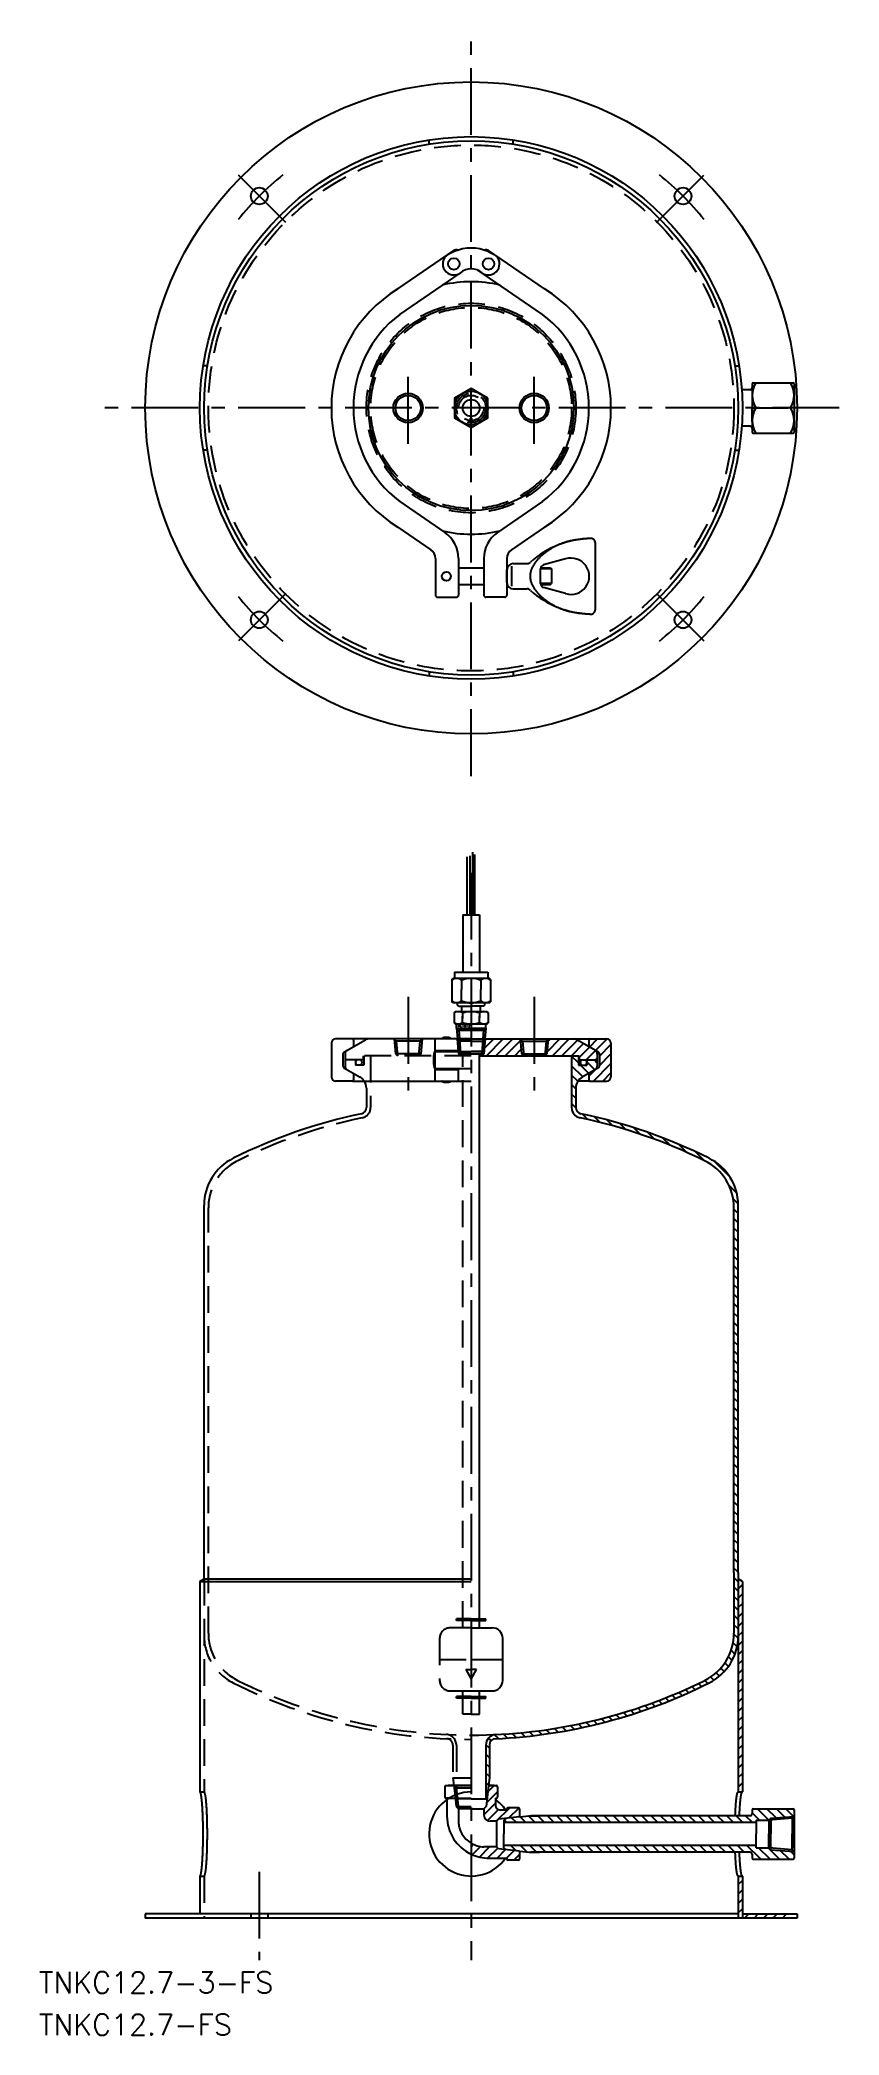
# Model space of a CAD drawing. Extents: x -205 to 175, y -774 to 175.
import ezdxf

# ---------------------------------------------------------------- set-up
doc = ezdxf.new("R2010")
doc.units = 0
doc.linetypes.add('CENTER', pattern=[50.8, 31.75, -6.35, 6.35, -6.35])
doc.linetypes.add('DASHED', pattern=[19.05, 12.7, -6.35])
doc.layers.get('0').update_dxf_attribs({"linetype": 'CONTINUOUS'})
doc.layers.add('CENTER', color=1, linetype='CENTER')
doc.styles.get("Standard").update_dxf_attribs({"font": 'txt.shx', "height": 3, "bigfont": 'bigfont.shx'})

msp = doc.modelspace()

# ---------------------------------------------------------------- texts
at = {"color": 7, "linetype": 'CONTINUOUS'}
for s, p in [('TNKC12.7-3-FS', (-205.54, -753.61)), ('TNKC12.7-FS', (-205.54, -773.61))]:
    msp.add_text(s, height=10, dxfattribs=at).set_placement(p)

# ---------------------------------------------------------------- blocks, each defined once
blk = doc.blocks.new('*X1')
at = {"color": 0, "linetype": 'CONTINUOUS'}
for p, q in [((51, -311.42), (47.8, -308.22)), ((53.08, -317.99), (47.8, -312.71)), ((55.93, -316.35), (51.98, -312.4)), ((58.78, -314.71), (55, -310.93)), ((60, -311.44), (58.56, -310)), ((50.74, -320.14), (47.8, -317.2)), ((49.8, -323.69), (47.8, -321.69)), ((49.8, -328.18), (47.8, -326.18)), ((49.8, -332.67), (47.8, -330.67)), ((55.42, -338.29), (52.8, -335.67)), ((61.31, -339.69), (58.59, -336.97)), ((67.41, -341.3), (64.58, -338.47)), ((73.75, -343.15), (70.78, -340.18)), ((80.37, -345.28), (77.24, -342.15)), ((87.31, -347.73), (83.99, -344.41)), ((94.63, -350.56), (91.08, -347.01)), ((102.44, -353.88), (98.6, -350.04)), ((110.87, -357.82), (106.64, -353.59)), ((122.87, -365.33), (115.76, -358.22)), ((126.31, -373.26), (122.51, -369.46)), ((126.99, -378.43), (124.63, -376.07)), ((127, -382.93), (125, -380.93)), ((127, -387.42), (125, -385.42)), ((127, -391.91), (125, -389.91)), ((127, -396.4), (125, -394.4)), ((127, -400.89), (125, -398.89)), ((127, -405.38), (125, -403.38)), ((127, -409.87), (125, -407.87)), ((127, -414.36), (125, -412.36)), ((127, -418.85), (125, -416.85)), ((127, -423.34), (125, -421.34)), ((127, -427.83), (125, -425.83)), ((127, -432.32), (125, -430.32)), ((127, -436.81), (125, -434.81)), ((127, -441.3), (125, -439.3)), ((127, -445.79), (125, -443.79)), ((127, -450.28), (125, -448.28)), ((127, -454.77), (125, -452.77)), ((127, -459.26), (125, -457.26)), ((127, -463.75), (125, -461.75)), ((127, -468.24), (125, -466.24)), ((127, -472.73), (125, -470.73)), ((127, -477.22), (125, -475.22)), ((127, -481.71), (125, -479.71)), ((127, -486.2), (125, -484.2)), ((127, -490.69), (125, -488.69)), ((127, -495.18), (125, -493.18)), ((127, -499.67), (125, -497.67)), ((127, -504.16), (125, -502.16)), ((127, -508.65), (125, -506.65)), ((127, -513.14), (125, -511.14)), ((127, -517.63), (125, -515.63)), ((127, -522.12), (125, -520.12)), ((127, -526.61), (125, -524.61)), ((127, -531.1), (125, -529.1)), ((127, -535.59), (125, -533.59)), ((127, -540.08), (125, -538.08)), ((127, -544.57), (125, -542.57)), ((127, -549.06), (125, -547.06)), ((127, -553.55), (125, -551.55)), ((127, -558.04), (125, -556.04)), ((127, -562.53), (125, -560.53)), ((127, -567.02), (125, -565.02)), ((127, -571.51), (125, -569.51)), ((127, -576.01), (125, -574.01)), ((127, -580.5), (125, -578.5)), ((126.46, -588.94), (124.59, -587.07)), ((126.97, -584.96), (125, -582.98)), ((122.36, -598.3), (120.67, -596.62)), ((124.07, -595.53), (122.33, -593.79)), ((125.46, -592.43), (123.66, -590.63)), ((109.55, -607.95), (108.05, -606.45)), ((112.56, -606.47), (111.07, -604.97)), ((115.45, -604.87), (113.91, -603.33)), ((118.04, -602.97), (116.45, -601.38)), ((120.34, -600.78), (118.71, -599.14)), ((87.5, -617.33), (85.94, -615.77)), ((90.76, -616.1), (89.21, -614.54)), ((93.98, -614.83), (92.44, -613.28)), ((97.16, -613.52), (95.63, -611.99)), ((100.31, -612.18), (98.79, -610.65)), ((103.43, -610.8), (101.91, -609.29)), ((106.5, -609.39), (105, -607.88)), ((52.69, -627.42), (51.01, -625.74)), ((56.37, -626.61), (54.7, -624.94)), ((60, -625.75), (58.35, -624.1)), ((63.59, -624.85), (61.95, -623.2)), ((67.13, -623.9), (65.5, -622.27)), ((70.63, -622.9), (69.01, -621.29)), ((74.08, -621.87), (72.48, -620.26)), ((77.5, -620.79), (75.9, -619.2)), ((80.87, -619.68), (79.29, -618.09)), ((84.21, -618.52), (82.63, -616.95)), ((9.49, -633.61), (8.27, -632.39)), ((12.99, -632.62), (11.16, -630.79)), ((17.23, -632.37), (15.39, -630.53)), ((21.4, -632.05), (19.58, -630.23)), ((25.51, -631.67), (23.71, -629.87)), ((29.56, -631.23), (27.78, -629.45)), ((33.55, -630.73), (31.79, -628.97)), ((37.49, -630.18), (35.74, -628.43)), ((41.37, -629.57), (39.64, -627.84)), ((45.19, -628.9), (43.48, -627.19)), ((48.97, -628.19), (47.27, -626.49)), ((8.65, -637.26), (7, -635.61)), ((8.65, -641.75), (7, -640.1)), ((8.65, -646.24), (7, -644.59)), ((8.65, -650.73), (7, -649.08)), ((8.25, -654.82), (7, -653.57)), ((7.79, -658.85), (7, -658.06))]:
    blk.add_line(p, q, dxfattribs=at)
blk = doc.blocks.new('*X2')
at = {"color": 0, "linetype": 'CONTINUOUS'}
for p, q in [((6.07, -668.82), (11.5, -663.39)), ((7.29, -663.11), (12.5, -657.9)), ((7.88, -658.03), (10.91, -655)), ((7.76, -671.62), (12.96, -666.43)), ((11.95, -671.93), (18.37, -665.5)), ((17.98, -670.38), (22.78, -665.58)), ((0, -683.87), (0.99, -682.88)), ((0.52, -687.84), (4.43, -683.94)), ((3.89, -688.96), (8.78, -684.07)), ((7.85, -689.49), (12.64, -684.71)), ((12.33, -689.5), (16.39, -685.44)), ((16.82, -689.5), (20.44, -685.89)), ((20.31, -690.5), (23, -687.81))]:
    blk.add_line(p, q, dxfattribs=at)
blk = doc.blocks.new('*X3')
at = {"color": 0, "linetype": 'CONTINUOUS'}
for p, q in [((17, -672.55), (15.76, -671.31)), ((21.49, -672.55), (19.19, -670.25)), ((25.98, -672.55), (23.24, -669.81)), ((30.47, -672.55), (27.3, -669.38)), ((34.96, -672.55), (31.76, -669.35)), ((39.45, -672.55), (36.25, -669.35)), ((43.94, -672.55), (40.74, -669.35)), ((48.43, -672.55), (45.23, -669.35)), ((52.92, -672.55), (49.72, -669.35)), ((57.41, -672.55), (54.21, -669.35)), ((61.9, -672.55), (58.7, -669.35)), ((66.39, -672.55), (63.19, -669.35)), ((70.88, -672.55), (67.68, -669.35)), ((75.37, -672.55), (72.17, -669.35)), ((79.86, -672.55), (76.66, -669.35)), ((84.35, -672.55), (81.15, -669.35)), ((88.84, -672.55), (85.64, -669.35)), ((93.33, -672.55), (90.13, -669.35)), ((97.82, -672.55), (94.62, -669.35)), ((102.31, -672.55), (99.11, -669.35)), ((106.8, -672.55), (103.6, -669.35)), ((111.29, -672.55), (108.09, -669.35)), ((115.78, -672.55), (112.58, -669.35)), ((120.27, -672.55), (117.07, -669.35)), ((124.76, -672.55), (121.56, -669.35)), ((129.25, -672.55), (126.05, -669.35)), ((133.74, -672.55), (130.54, -669.35)), ((137.15, -671.47), (133.61, -667.92)), ((141.62, -671.45), (136.17, -666)), ((144.99, -670.33), (140.66, -666)), ((149.18, -670.02), (145.15, -666)), ((153.36, -669.72), (149.64, -666)), ((21.47, -686), (18.92, -683.45)), ((26.49, -686.53), (23.41, -683.45)), ((31.1, -686.65), (27.9, -683.45)), ((35.59, -686.65), (32.39, -683.45)), ((40.08, -686.65), (36.88, -683.45)), ((44.57, -686.65), (41.37, -683.45)), ((49.06, -686.65), (45.86, -683.45)), ((53.55, -686.65), (50.35, -683.45)), ((58.04, -686.65), (54.84, -683.45)), ((62.53, -686.65), (59.33, -683.45)), ((67.02, -686.65), (63.82, -683.45)), ((71.51, -686.65), (68.31, -683.45)), ((76, -686.65), (72.8, -683.45)), ((80.49, -686.65), (77.29, -683.45)), ((84.98, -686.65), (81.78, -683.45)), ((89.47, -686.65), (86.27, -683.45)), ((93.96, -686.65), (90.76, -683.45)), ((98.45, -686.65), (95.25, -683.45)), ((102.94, -686.65), (99.74, -683.45)), ((107.43, -686.65), (104.23, -683.45)), ((111.92, -686.65), (108.72, -683.45)), ((116.41, -686.65), (113.21, -683.45)), ((120.9, -686.65), (117.7, -683.45)), ((125.39, -686.65), (122.19, -683.45)), ((129.88, -686.65), (126.68, -683.45)), ((137.72, -690), (131.17, -683.45)), ((142.21, -690), (136.74, -684.53)), ((146.7, -690), (141.23, -684.53)), ((151.19, -690), (147.01, -685.82)), ((153.61, -687.92), (151.86, -686.17))]:
    blk.add_line(p, q, dxfattribs=at)
blk = doc.blocks.new('*X4')
at = {"color": 0, "linetype": 'CONTINUOUS'}
for p, q in [((127, -556.87), (127.1, -556.77)), ((127, -561.36), (129, -559.36)), ((127, -565.85), (129, -563.85)), ((127, -570.34), (129, -568.35)), ((127, -574.83), (129, -572.84)), ((127, -579.32), (129, -577.33)), ((127, -583.81), (129, -581.82)), ((127, -588.31), (129, -586.31)), ((127, -592.8), (129, -590.8)), ((127, -597.29), (129, -595.29)), ((127, -601.78), (129, -599.78)), ((127, -606.27), (128.99, -604.27)), ((127, -610.76), (128.99, -608.76)), ((127, -615.25), (128.99, -613.25)), ((126.99, -619.74), (128.99, -617.74)), ((126.99, -624.23), (128.99, -622.23)), ((126.99, -628.72), (128.99, -626.72)), ((126.99, -633.21), (128.99, -631.21)), ((126.99, -637.7), (128.99, -635.7)), ((126.99, -642.19), (128.99, -640.2)), ((126.99, -646.69), (128.99, -644.69)), ((126.99, -651.18), (128.99, -649.18)), ((126.99, -655.67), (128.99, -653.67))]:
    blk.add_line(p, q, dxfattribs=at)
blk = doc.blocks.new('*X5')
at = {"color": 0, "linetype": 'CONTINUOUS'}
for p, q in [((6.22, -304.55), (10.77, -300)), ((7.26, -308), (15.26, -300)), ((11.75, -308), (19.75, -300)), ((16.24, -308), (23.45, -300.79)), ((36.08, -306.12), (42.2, -300)), ((36.52, -301.19), (37.71, -300)), ((38.69, -308), (46.69, -300)), ((43.18, -308), (50.6, -300.57)), ((47.67, -308), (53.45, -302.22)), ((56.3, -303.86), (60.16, -300)), ((59.14, -305.51), (64.64, -300.01)), ((61, -308.14), (66.5, -302.64)), ((20.73, -308), (23.81, -304.91)), ((51.35, -308.81), (56.3, -303.86)), ((54.65, -310), (59.14, -305.51)), ((58.12, -320), (66.5, -311.62)), ((59.14, -310), (60, -309.14)), ((61, -312.63), (66.5, -307.13)), ((56, -317.63), (59.12, -314.51)), ((62.61, -320), (66.5, -316.11))]:
    blk.add_line(p, q, dxfattribs=at)
blk = doc.blocks.new('*X6')
at = {"color": 0, "linetype": 'CONTINUOUS'}
for p, q in [((126.99, -702.07), (128.99, -700.07)), ((126.99, -706.56), (128.99, -704.56)), ((126.99, -711.05), (128.99, -709.05)), ((126.99, -715.54), (128.99, -713.54))]:
    blk.add_line(p, q, dxfattribs=at)
blk = doc.blocks.new('*X7')
at = {"color": 0, "linetype": 'CONTINUOUS'}
for p, q in [((130.07, -718), (132.07, -716)), ((134.56, -718), (136.56, -716)), ((139.05, -718), (141.05, -716)), ((143.54, -718), (145.54, -716)), ((148.03, -718), (150.03, -716))]:
    blk.add_line(p, q, dxfattribs=at)
blk = doc.blocks.new('*U8')
at = {"color": 7, "linetype": 'CONTINUOUS'}
blk.add_text('MC-8-2', height=1, dxfattribs=at).set_placement((-6.42, -294.24))
blk = doc.blocks.new('*U9')
at = {"color": 7, "linetype": 'CONTINUOUS'}
blk.add_text('8', height=2, dxfattribs=at).set_placement((-0.9, -6.76))

# ---------------------------------------------------------------- linework, layer by layer
at = {"color": 3, "linetype": 'DASHED'}
for p, q in [((-20, 125.42), (-20, 127.44)), ((20, 125.42), (20, 127.44)), ((-125.42, 20), (-127.44, 20)), ((125.42, 20), (127.44, 20)), ((-125.42, -20), (-127.44, -20)), ((125.42, -20), (127.44, -20)), ((-20, -125.42), (-20, -127.44)), ((20, -125.42), (20, -127.44)), ((-60.5, -306.29), (-50.3, -300.4)), ((-56, -300.5), (-56, -303.69)), ((-36.63, -300), (-35.63, -301)), ((-36.63, -300), (-36, -307)), ((-23.46, -301), (-36.54, -301)), ((-35.63, -301), (-35, -308)), ((-24.37, -301), (-25, -308)), ((-23.37, -300), (-24.37, -301)), ((-23.37, -300), (-24, -307)), ((-6.63, -300), (-6, -307)), ((-6.63, -300), (-5.63, -301)), ((-6.08, -306), (-6.57, -300)), ((0, -301), (-6.54, -301)), ((-5.63, -301), (-5, -308)), ((-5.57, -300), (-5, -307)), ((-61, -307.15), (-61, -312.85)), ((-60, -307.15), (-60, -312.85)), ((-51, -310), (-60, -310)), ((-55, -310), (-55, -312.4)), ((-51, -312.4), (-55, -312.4)), ((-51.35, -308), (-51.35, -310)), ((0, -308), (-51.35, -308)), ((-51, -308), (-51, -312.4)), ((-47.8, -308), (-47.8, -332.6)), ((-36, -307), (-35, -308)), ((-24, -307), (-36, -307)), ((-24, -307), (-25, -308)), ((-6.08, -306), (0, -306)), ((-6.08, -306), (-5, -307)), ((-6, -307), (-5, -308)), ((0, -307), (-6, -307)), ((-5, -307), (0, -307)), ((-4, -579.97), (-4, -307)), ((-60.5, -313.71), (-52.8, -318.16)), ((-56, -316.31), (-56, -319.5)), ((-125, -582.56), (-125, -380.33)), ((-127, -556.71), (-127, -658)), ((0, -575.67), (-7, -575.67)), ((-7, -576.47), (-7, -575.67)), ((0, -576.47), (-7, -576.47)), ((-15, -584.97), (-15, -604.97)), ((0, -579.97), (-10, -579.97)), ((-15, -594.97), (0, -594.97)), ((-2.6, -599.84), (0, -599.84)), ((-2.6, -599.84), (0, -604.34)), ((-10, -609.97), (0, -609.97)), ((-7, -613.47), (-7, -612.67)), ((0, -612.67), (-7, -612.67)), ((0, -613.47), (-7, -613.47)), ((-4, -620.97), (-4, -609.97)), ((0, -620.97), (-4, -620.97)), ((-8.65, -635.73), (-8.65, -651.35)), ((-7, -635.72), (-7, -655)), ((-8.65, -651.35), (-8.23, -655)), ((-8.65, -651.35), (0, -651.35)), ((-129, -658), (-127, -658)), ((-12.5, -655.5), (-12.5, -660.5)), ((-12, -655), (0, -655)), ((-10.54, -661), (-12, -661)), ((-11.5, -661.64), (-11.5, -661)), ((0, -655), (-11, -655)), ((-8.23, -655), (-7.5, -661.35)), ((-8.07, -655), (-7.07, -656)), ((-8.07, -655), (-7.07, -665)), ((0, -661.35), (-7.5, -661.35)), ((-7.07, -656), (-6.07, -666)), ((-7.07, -656), (0, -656)), ((-7, -655), (-7, -661.35)), ((-7.07, -665), (-6.07, -666)), ((-7.07, -665), (0, -665)), ((-6.07, -666), (-6.07, -672)), ((-6.07, -666), (-6.07, -672)), ((-6.07, -666), (-6.07, -669)), ((0, -666), (-6.07, -666)), ((-129, -698), (-127, -698)), ((-127, -698), (-127, -718)), ((-104.76, -716), (-104.76, -718)), ((-96.76, -716), (-96.76, -718))]:
    msp.add_line(p, q, dxfattribs=at)
at = {"color": 7, "linetype": 'CONTINUOUS'}
for p, q in [((-34.91, 56.6), (-8.27, 74.84)), ((-8.02, 74.33), (-11.22, 72.83)), ((8.02, 74.33), (11.26, 72.8)), ((34.91, 56.6), (8.27, 74.84)), ((-34, 44.5), (-5.28, 64.16)), ((34, 44.5), (3.23, 65.56)), ((133.63, 11.5), (133.63, 9.65)), ((133.63, 9.65), (133.63, -9.65)), ((134.13, 12), (153.13, 12)), ((153.63, 11.5), (153.63, -11.5)), ((132.63, 8.65), (128.71, 8.65)), ((133.63, -6.53), (133.63, 0)), ((133.63, -6.53), (133.63, 0)), ((133.63, -6.53), (133.63, 0)), ((133.63, 0), (150.8, 0)), ((132.63, -8.65), (128.71, -8.65)), ((133.63, -9.65), (133.63, -11.5)), ((134.13, -12), (153.13, -12)), ((-34, -44.5), (-12.53, -59.2)), ((34, -44.5), (12.53, -59.2)), ((-34.91, -56.6), (-19.18, -67.37)), ((34.91, -56.6), (19.18, -67.37)), ((59, -64), (59, -96)), ((-17, -71.5), (-17, -89)), ((-6, -71.58), (-6, -89)), ((6, -71.58), (6, -89)), ((17, -71.5), (17, -89)), ((19.24, -75.22), (19.24, -84.78)), ((20, -74), (26.6, -74)), ((44.93, -71.77), (34.48, -74.6)), ((-6, -76), (6, -76)), ((-6, -84), (6, -84)), ((17, -83), (17, -77)), ((33, -83.47), (33, -76.53)), ((38.25, -76.55), (33, -76.55)), ((38.25, -83.45), (33, -83.45)), ((33.07, -76), (37.7, -76)), ((33.07, -84), (37.7, -84)), ((37.7, -76), (38.25, -76.55)), ((37.7, -84), (38.25, -83.45)), ((38.25, -76.55), (38.25, -83.45)), ((-16, -90), (-7, -90)), ((16, -90), (7, -90)), ((20, -86), (26.6, -86)), ((44.93, -88.23), (34.48, -85.4)), ((-1.94, -240.97), (-1.94, -213.33)), ((-0.49, -240.97), (-0.49, -212.92)), ((0.75, -240.93), (0.75, -211.22)), ((1.79, -240.97), (1.79, -212.29)), ((-4, -240.97), (-4, -268.2)), ((-4, -240.97), (4, -240.97)), ((4, -240.97), (4, -268.2)), ((-9.24, -271.7), (-8.74, -271.2)), ((-9.24, -271.7), (-9.24, -282.3)), ((8.74, -271.2), (-8.74, -271.2)), ((-8, -268.3), (-7.9, -268.2)), ((-8, -268.3), (-8, -271.2)), ((-7.9, -268.2), (7.9, -268.2)), ((-4.62, -272.21), (-4.62, -276.45)), ((-4.62, -272.21), (-4.62, -276.45)), ((4.62, -272.21), (4.62, -276.45)), ((8, -268.3), (7.9, -268.2)), ((8, -268.3), (8, -271.2)), ((9.24, -271.7), (8.74, -271.2)), ((9.24, -271.7), (9.24, -282.3)), ((-8.74, -282.8), (-9.24, -282.3)), ((8.74, -282.8), (-8.74, -282.8)), ((-6.43, -283.92), (-6.43, -282.8)), ((-5.93, -284.42), (-6.43, -283.92)), ((-5.93, -284.42), (0, -284.42)), ((-4.62, -281.79), (-4.62, -276.45)), ((-4.5, -287), (-4.5, -284.32)), ((5.93, -284.42), (0, -284.42)), ((4.5, -287), (4.5, -284.32)), ((4.62, -281.79), (4.62, -276.45)), ((5.93, -284.42), (6.43, -283.92)), ((6.43, -283.92), (6.43, -282.8)), ((8.74, -282.8), (9.24, -282.3)), ((-8.08, -287.5), (-7.58, -287)), ((-8.08, -287.5), (-8.08, -292.3)), ((-8.08, -292.3), (-7.58, -292.8)), ((-7.58, -287), (7.58, -287)), ((-7.58, -292.8), (7.58, -292.8)), ((-7.58, -292.8), (7.58, -292.8)), ((-7, -294.8), (-7, -292.8)), ((-6, -287), (6, -287)), ((-6, -292.8), (6, -292.8)), ((-5.5, -292.8), (5.5, -292.8)), ((-4.04, -287.62), (-4.04, -290)), ((-4.04, -287.62), (-4.04, -290.31)), ((-4.04, -292.18), (-4.04, -289.12)), ((4.04, -287.62), (4.04, -290)), ((4.04, -287.62), (4.04, -290)), ((4.04, -292.18), (4.04, -289.12)), ((7, -294.8), (7, -292.8)), ((7.58, -287), (8.08, -287.5)), ((7.58, -292.8), (8.08, -292.3)), ((8.08, -287.5), (8.08, -292.3)), ((-66.5, -302), (-66.5, -318)), ((0, -300), (-64.5, -300)), ((-17.25, -300), (-17.25, -305.5)), ((-7, -294.8), (7, -294.8)), ((-7, -294.8), (-5.92, -295.8)), ((-7, -294.8), (-6.57, -300)), ((-6.57, -300), (6.57, -300)), ((-6.25, -300), (-6.25, -305.5)), ((-5.92, -295.8), (5.92, -295.8)), ((-5.92, -295.8), (-5.57, -300)), ((0, -300), (64.5, -300)), ((0, -301), (6.54, -301)), ((5.57, -300), (5, -307)), ((5.63, -301), (5, -308)), ((5.92, -295.8), (5.57, -300)), ((6.63, -300), (5.63, -301)), ((7, -294.8), (5.92, -295.8)), ((6.63, -300), (6, -307)), ((6.08, -306), (6.57, -300)), ((7, -294.8), (6.57, -300)), ((23.37, -300), (24.37, -301)), ((23.37, -300), (24, -307)), ((23.46, -301), (36.54, -301)), ((24.37, -301), (25, -308)), ((35.63, -301), (35, -308)), ((36.63, -300), (35.63, -301)), ((36.63, -300), (36, -307)), ((60.5, -306.29), (50.3, -300.4)), ((56, -300.5), (56, -303.69)), ((66.5, -302), (66.5, -318)), ((-17.25, -305.5), (-6.25, -305.5)), ((-17.25, -306), (-17.25, -314)), ((-17.25, -306), (0, -306)), ((-13.89, -305.5), (-13.89, -306)), ((-9.61, -305.5), (-9.61, -306)), ((-5, -307), (0, -307)), ((6.08, -306), (0, -306)), ((0, -307), (6, -307)), ((5, -307), (0, -307)), ((5, -307), (0, -307)), ((4, -579.97), (4, -307)), ((4, -308), (51.35, -308)), ((6.08, -306), (5, -307)), ((6, -307), (5, -308)), ((24, -307), (25, -308)), ((24, -307), (36, -307)), ((36, -307), (35, -308)), ((47.8, -308), (47.8, -332.6)), ((51, -308), (51, -312.4)), ((51, -310), (60, -310)), ((51, -312.4), (55, -312.4)), ((51.35, -308), (51.35, -310)), ((55, -310), (55, -312.4)), ((60, -307.15), (60, -312.85)), ((61, -307.15), (61, -312.85)), ((-56.5, -320), (-64.5, -320)), ((-56.5, -320), (-50.82, -320)), ((-50.82, -320), (0, -320)), ((-17.25, -314), (0, -314)), ((-17.25, -314.5), (-17.25, -320)), ((-17.25, -314.5), (-6.25, -314.5)), ((-13.89, -314), (-13.89, -314.5)), ((-9.61, -314), (-9.61, -314.5)), ((-6.25, -314.5), (-6.25, -320)), ((56.5, -320), (50.82, -320)), ((60.5, -313.71), (52.8, -318.16)), ((56, -316.31), (56, -319.5)), ((56.5, -320), (64.5, -320)), ((-49.8, -323.35), (-49.8, -332.6)), ((49.8, -323.35), (49.8, -332.6)), ((-127, -379.35), (-127, -379.09)), ((-127, -556.71), (-127, -379.35)), ((127, -553.6), (127, -379.09)), ((125, -553.6), (125, -380.33)), ((-129, -558), (-127, -556.71)), ((-129, -558), (0, -558)), ((-129, -558), (-129, -658)), ((-127, -556.71), (0, -556.71)), ((125, -553.6), (125, -579.17)), ((127, -553.6), (127, -579.17)), ((129, -558), (127, -556.71)), ((129, -558), (128.99, -658)), ((0, -575.67), (7, -575.67)), ((0, -576.47), (7, -576.47)), ((7, -576.47), (7, -575.67)), ((0, -579.97), (10, -579.97)), ((15, -604.97), (15, -584.97)), ((125, -579.17), (125, -582.56)), ((127, -583.79), (126.99, -658)), ((127, -579.17), (127, -583.79)), ((0, -594.97), (15, -594.97)), ((127, -593.02), (127, -593.92)), ((0, -604.34), (2.6, -599.84)), ((2.6, -599.84), (0, -599.84)), ((0, -609.97), (10, -609.97)), ((0, -612.67), (7, -612.67)), ((0, -613.47), (7, -613.47)), ((4, -620.97), (4, -609.97)), ((7, -613.47), (7, -612.67)), ((0, -620.97), (4, -620.97)), ((7, -635.72), (7, -661.35)), ((8.65, -635.68), (8.65, -651.35)), ((8.65, -651.35), (8.23, -655)), ((-11.5, -661.64), (-11.5, -669.5)), ((-11.5, -661.64), (-11.5, -669.5)), ((-10.54, -661), (0, -661)), ((0, -661.35), (7.5, -661.35)), ((8.23, -655), (7.07, -665)), ((8.23, -655), (7.5, -661.35)), ((11, -655), (8.23, -655)), ((8.23, -655), (12, -655)), ((11.5, -661), (11.5, -664.5)), ((11.5, -661), (12, -661)), ((12.5, -655.5), (12.5, -660.5)), ((126.99, -658), (128.99, -658)), ((0, -666), (6.07, -666)), ((7.07, -665), (6.07, -666)), ((6.07, -666), (6.07, -668.93)), ((12, -671.93), (9.07, -671.93)), ((13, -670.93), (12, -671.93)), ((12, -671.93), (12, -684.07)), ((23, -669.83), (13, -670.93)), ((13.5, -666.5), (17, -666.5)), ((16.6, -670.5), (15.61, -671.47)), ((15.61, -671.47), (15.61, -678)), ((32.55, -672.55), (15.61, -672.55)), ((32.55, -672.55), (15.61, -672.55)), ((17, -666), (17, -666.5)), ((22.5, -665.5), (17.5, -665.5)), ((23, -666), (23, -669.83)), ((23, -669.83), (27.61, -669.35)), ((27.61, -669.35), (32.55, -669.35)), ((27.61, -669.35), (32.55, -669.35)), ((132.61, -669.35), (28.32, -669.35)), ((135.61, -672.55), (28.32, -672.55)), ((133.61, -666.5), (133.61, -668.35)), ((134.11, -666), (153.11, -666)), ((135.61, -671.47), (135.61, -678)), ((135.61, -671.47), (141.61, -671.47)), ((142.6, -670.5), (141.61, -671.47)), ((152.73, -670.5), (141.61, -671.47)), ((141.61, -671.47), (141.61, -678)), ((142.6, -670.5), (153.61, -669.7)), ((142.6, -670.5), (142.6, -678)), ((153.61, -669.7), (152.73, -670.5)), ((152.73, -670.5), (152.73, -678)), ((153.61, -666.5), (153.61, -689.5)), ((15.61, -684.53), (15.61, -678)), ((135.61, -684.53), (135.61, -678)), ((141.61, -684.53), (141.61, -678)), ((142.6, -685.5), (142.6, -678)), ((152.73, -685.5), (152.73, -678)), ((153.61, -684.53), (153.61, -678)), ((153.61, -684.53), (153.61, -678)), ((153.61, -684.53), (153.61, -678)), ((12, -684.07), (6, -684.07)), ((8.5, -689.5), (17, -689.5)), ((13, -685.07), (12, -684.07)), ((23, -686.17), (13, -685.07)), ((32.55, -683.45), (15.61, -683.45)), ((32.55, -683.45), (15.61, -683.45)), ((16.6, -685.5), (15.61, -684.53)), ((17, -689.5), (17, -690)), ((22.5, -690.5), (17.5, -690.5)), ((23, -686.17), (23, -690)), ((23, -686.17), (27.61, -686.65)), ((27.61, -686.65), (32.55, -686.65)), ((27.61, -686.65), (32.55, -686.65)), ((135.61, -683.45), (28.32, -683.45)), ((132.61, -686.65), (28.32, -686.65)), ((133.61, -687.65), (133.61, -689.5)), ((134.11, -690), (153.11, -690)), ((135.61, -684.53), (141.61, -684.53)), ((142.6, -685.5), (141.61, -684.53)), ((152.73, -685.5), (141.61, -684.53)), ((142.6, -685.5), (153.61, -686.3)), ((153.61, -686.3), (152.73, -685.5)), ((-129, -698), (-129, -716)), ((126.99, -698), (126.99, -718)), ((126.99, -698), (128.99, -698)), ((128.99, -698), (128.99, -718)), ((-155, -716), (-155, -718)), ((126.99, -716), (-155, -716)), ((155, -718), (-155, -718)), ((128.99, -716), (155, -716)), ((128.99, -716), (147.19, -716)), ((155, -716), (155, -718))]:
    msp.add_line(p, q, dxfattribs=at)
msp.add_lwpolyline([(8, 4.62), (0, 9.24), (-8, 4.62), (-8, -4.62), (0, -9.24), (8, -4.62)], close=True, dxfattribs=at)
at = {"color": 7}
msp.add_polyline3d([(56.94, -62, 0), (56.62, -62.02, 0), (56.31, -62.05, 0), (56, -62.07, 0), (55.68, -62.1, 0), (55.37, -62.12, 0), (55.06, -62.15, 0), (54.74, -62.18, 0), (54.43, -62.2, 0), (54.12, -62.23, 0), (53.8, -62.26, 0), (53.49, -62.29, 0), (53.17, -62.32, 0), (52.86, -62.35, 0), (52.55, -62.39, 0), (52.23, -62.42, 0), (51.92, -62.46, 0), (51.61, -62.5, 0), (51.29, -62.54, 0), (50.98, -62.58, 0), (50.66, -62.62, 0), (50.35, -62.66, 0), (50.03, -62.71, 0), (49.72, -62.76, 0), (49.4, -62.81, 0), (49.09, -62.87, 0), (48.77, -62.92, 0), (48.46, -62.98, 0), (48.14, -63.04, 0), (47.83, -63.1, 0), (47.51, -63.17, 0), (47.2, -63.24, 0), (46.88, -63.31, 0), (46.56, -63.39, 0), (46.25, -63.47, 0), (45.93, -63.55, 0), (45.61, -63.64, 0), (45.3, -63.72, 0), (44.98, -63.82, 0), (44.66, -63.91, 0), (44.34, -64.01, 0), (44.03, -64.12, 0), (43.71, -64.23, 0), (43.39, -64.34, 0), (43.07, -64.45, 0), (42.75, -64.57, 0), (42.43, -64.7, 0), (42.11, -64.83, 0), (41.79, -64.96, 0), (41.47, -65.1, 0), (41.15, -65.24, 0), (40.83, -65.39, 0), (40.51, -65.54, 0), (40.19, -65.7, 0), (39.87, -65.86, 0), (39.56, -66.03, 0), (39.24, -66.2, 0), (38.92, -66.37, 0), (38.6, -66.55, 0), (38.29, -66.73, 0), (37.98, -66.92, 0), (37.67, -67.11, 0), (37.36, -67.3, 0), (37.05, -67.5, 0), (36.74, -67.7, 0), (36.44, -67.9, 0), (36.14, -68.11, 0), (35.84, -68.32, 0), (35.55, -68.54, 0), (35.25, -68.75, 0), (34.97, -68.98, 0), (34.68, -69.2, 0), (34.4, -69.43, 0), (34.12, -69.66, 0), (33.85, -69.89, 0), (33.58, -70.13, 0), (33.31, -70.37, 0), (33.05, -70.61, 0), (32.79, -70.85, 0), (32.54, -71.1, 0), (32.29, -71.35, 0), (32.05, -71.6, 0), (31.81, -71.85, 0), (31.58, -72.11, 0), (31.36, -72.37, 0), (31.13, -72.63, 0), (30.92, -72.89, 0), (30.71, -73.15, 0), (30.51, -73.42, 0), (30.32, -73.69, 0), (30.13, -73.96, 0), (29.94, -74.23, 0), (29.77, -74.5, 0), (29.6, -74.77, 0), (29.44, -75.05, 0), (29.29, -75.33, 0), (29.14, -75.6, 0), (29.01, -75.88, 0), (28.88, -76.16, 0), (28.76, -76.44, 0), (28.64, -76.73, 0), (28.54, -77.01, 0), (28.44, -77.29, 0), (28.36, -77.58, 0), (28.28, -77.86, 0), (28.21, -78.15, 0), (28.15, -78.44, 0), (28.1, -78.72, 0), (28.06, -79.01, 0), (28.03, -79.3, 0), (28.01, -79.59, 0), (28, -79.87, 0), (28, -80.16, 0), (28.01, -80.45, 0), (28.03, -80.74, 0), (28.07, -81.02, 0), (28.11, -81.31, 0), (28.16, -81.6, 0), (28.22, -81.88, 0), (28.29, -82.17, 0), (28.37, -82.45, 0), (28.45, -82.74, 0), (28.55, -83.02, 0), (28.66, -83.31, 0), (28.77, -83.59, 0), (28.89, -83.87, 0), (29.02, -84.15, 0), (29.16, -84.43, 0), (29.31, -84.71, 0), (29.46, -84.99, 0), (29.62, -85.26, 0), (29.79, -85.54, 0), (29.97, -85.81, 0), (30.15, -86.08, 0), (30.34, -86.35, 0), (30.54, -86.62, 0), (30.74, -86.88, 0), (30.95, -87.15, 0), (31.16, -87.41, 0), (31.39, -87.67, 0), (31.61, -87.93, 0), (31.84, -88.18, 0), (32.08, -88.44, 0), (32.32, -88.69, 0), (32.57, -88.94, 0), (32.82, -89.18, 0), (33.08, -89.43, 0), (33.34, -89.67, 0), (33.61, -89.91, 0), (33.88, -90.14, 0), (34.16, -90.38, 0), (34.43, -90.61, 0), (34.72, -90.83, 0), (35, -91.06, 0), (35.29, -91.28, 0), (35.58, -91.5, 0), (35.88, -91.71, 0), (36.18, -91.92, 0), (36.48, -92.13, 0), (36.78, -92.33, 0), (37.08, -92.53, 0), (37.39, -92.73, 0), (37.7, -92.92, 0), (38.01, -93.11, 0), (38.33, -93.3, 0), (38.64, -93.48, 0), (38.96, -93.66, 0), (39.27, -93.83, 0), (39.59, -94, 0), (39.91, -94.16, 0), (40.23, -94.32, 0), (40.55, -94.48, 0), (40.87, -94.63, 0), (41.18, -94.78, 0), (41.5, -94.92, 0), (41.82, -95.06, 0), (42.14, -95.19, 0), (42.46, -95.32, 0), (42.78, -95.44, 0), (43.1, -95.56, 0), (43.42, -95.68, 0), (43.73, -95.79, 0), (44.05, -95.9, 0), (44.37, -96, 0), (44.69, -96.1, 0), (45, -96.19, 0), (45.32, -96.29, 0), (45.64, -96.37, 0), (45.95, -96.46, 0), (46.27, -96.54, 0), (46.59, -96.62, 0), (46.9, -96.69, 0), (47.22, -96.77, 0), (47.53, -96.84, 0), (47.85, -96.9, 0), (48.16, -96.97, 0), (48.48, -97.03, 0), (48.8, -97.08, 0), (49.11, -97.14, 0), (49.43, -97.19, 0), (49.74, -97.24, 0), (50.05, -97.29, 0), (50.37, -97.34, 0), (50.68, -97.38, 0), (51, -97.43, 0), (51.31, -97.47, 0), (51.63, -97.51, 0), (51.94, -97.54, 0), (52.25, -97.58, 0), (52.57, -97.61, 0), (52.88, -97.65, 0), (53.2, -97.68, 0), (53.51, -97.71, 0), (53.82, -97.74, 0), (54.14, -97.77, 0), (54.45, -97.8, 0), (54.76, -97.82, 0), (55.08, -97.85, 0), (55.39, -97.88, 0), (55.71, -97.9, 0), (56.02, -97.93, 0), (56.33, -97.95, 0), (56.65, -97.98, 0), (56.96, -98, 0)], dxfattribs=at)
at = {"color": 7, "linetype": 'CONTINUOUS'}
for points in [[(-9.61, -300, 0), (-9.61, -299.98, 0), (-9.61, -299.96, 0), (-9.62, -299.94, 0), (-9.62, -299.93, 0), (-9.63, -299.91, 0), (-9.64, -299.89, 0), (-9.64, -299.87, 0), (-9.65, -299.85, 0), (-9.66, -299.84, 0), (-9.68, -299.82, 0), (-9.69, -299.8, 0), (-9.7, -299.78, 0), (-9.72, -299.77, 0), (-9.74, -299.75, 0), (-9.76, -299.73, 0), (-9.78, -299.71, 0), (-9.8, -299.7, 0), (-9.82, -299.68, 0), (-9.84, -299.66, 0), (-9.86, -299.65, 0), (-9.89, -299.63, 0), (-9.92, -299.62, 0), (-9.94, -299.6, 0), (-9.97, -299.58, 0), (-10, -299.57, 0), (-10.03, -299.56, 0), (-10.06, -299.54, 0), (-10.1, -299.53, 0), (-10.13, -299.51, 0), (-10.17, -299.5, 0), (-10.2, -299.49, 0), (-10.24, -299.47, 0), (-10.28, -299.46, 0), (-10.31, -299.45, 0), (-10.35, -299.44, 0), (-10.39, -299.42, 0), (-10.43, -299.41, 0), (-10.48, -299.4, 0), (-10.52, -299.39, 0), (-10.56, -299.38, 0), (-10.61, -299.37, 0), (-10.65, -299.36, 0), (-10.7, -299.35, 0), (-10.74, -299.34, 0), (-10.79, -299.33, 0), (-10.84, -299.32, 0), (-10.88, -299.32, 0), (-10.93, -299.31, 0), (-10.98, -299.3, 0), (-11.03, -299.3, 0), (-11.08, -299.29, 0), (-11.13, -299.29, 0), (-11.18, -299.28, 0), (-11.23, -299.28, 0), (-11.28, -299.27, 0), (-11.33, -299.27, 0), (-11.38, -299.26, 0), (-11.44, -299.26, 0), (-11.49, -299.26, 0), (-11.54, -299.26, 0), (-11.59, -299.25, 0), (-11.65, -299.25, 0), (-11.7, -299.25, 0), (-11.75, -299.25, 0), (-11.8, -299.25, 0), (-11.85, -299.25, 0), (-11.91, -299.25, 0), (-11.96, -299.26, 0), (-12.01, -299.26, 0), (-12.06, -299.26, 0), (-12.12, -299.26, 0), (-12.17, -299.27, 0), (-12.22, -299.27, 0), (-12.27, -299.28, 0), (-12.32, -299.28, 0), (-12.37, -299.29, 0), (-12.42, -299.29, 0), (-12.47, -299.3, 0), (-12.52, -299.3, 0), (-12.57, -299.31, 0), (-12.62, -299.32, 0), (-12.66, -299.32, 0), (-12.71, -299.33, 0), (-12.76, -299.34, 0), (-12.8, -299.35, 0), (-12.85, -299.36, 0), (-12.89, -299.37, 0), (-12.94, -299.38, 0), (-12.98, -299.39, 0), (-13.02, -299.4, 0), (-13.07, -299.41, 0), (-13.11, -299.42, 0), (-13.15, -299.44, 0), (-13.19, -299.45, 0), (-13.22, -299.46, 0), (-13.26, -299.47, 0), (-13.3, -299.49, 0), (-13.33, -299.5, 0), (-13.37, -299.51, 0), (-13.4, -299.53, 0), (-13.44, -299.54, 0), (-13.47, -299.56, 0), (-13.5, -299.57, 0), (-13.53, -299.58, 0), (-13.56, -299.6, 0), (-13.58, -299.62, 0), (-13.61, -299.63, 0), (-13.64, -299.65, 0), (-13.66, -299.66, 0), (-13.68, -299.68, 0), (-13.7, -299.7, 0), (-13.72, -299.71, 0), (-13.74, -299.73, 0), (-13.76, -299.75, 0), (-13.78, -299.77, 0), (-13.8, -299.78, 0), (-13.81, -299.8, 0), (-13.82, -299.82, 0), (-13.84, -299.84, 0), (-13.85, -299.85, 0), (-13.86, -299.87, 0), (-13.86, -299.89, 0), (-13.87, -299.91, 0), (-13.88, -299.93, 0), (-13.88, -299.94, 0), (-13.89, -299.96, 0), (-13.89, -299.98, 0), (-13.89, -300, 0)], [(-17.25, -306, 0), (-17.27, -306, 0), (-17.28, -306, 0), (-17.3, -306.01, 0), (-17.32, -306.02, 0), (-17.34, -306.03, 0), (-17.35, -306.04, 0), (-17.37, -306.06, 0), (-17.39, -306.08, 0), (-17.4, -306.1, 0), (-17.42, -306.12, 0), (-17.44, -306.14, 0), (-17.45, -306.17, 0), (-17.47, -306.2, 0), (-17.49, -306.23, 0), (-17.5, -306.27, 0), (-17.52, -306.3, 0), (-17.53, -306.34, 0), (-17.55, -306.38, 0), (-17.57, -306.43, 0), (-17.58, -306.47, 0), (-17.6, -306.52, 0), (-17.61, -306.57, 0), (-17.62, -306.62, 0), (-17.64, -306.67, 0), (-17.65, -306.73, 0), (-17.67, -306.79, 0), (-17.68, -306.85, 0), (-17.69, -306.91, 0), (-17.71, -306.97, 0), (-17.72, -307.04, 0), (-17.73, -307.1, 0), (-17.75, -307.17, 0), (-17.76, -307.24, 0), (-17.77, -307.31, 0), (-17.78, -307.39, 0), (-17.79, -307.46, 0), (-17.8, -307.54, 0), (-17.81, -307.62, 0), (-17.82, -307.7, 0), (-17.83, -307.78, 0), (-17.84, -307.86, 0), (-17.85, -307.94, 0), (-17.86, -308.03, 0), (-17.87, -308.11, 0), (-17.88, -308.2, 0), (-17.88, -308.29, 0), (-17.89, -308.38, 0), (-17.9, -308.47, 0), (-17.9, -308.56, 0), (-17.91, -308.65, 0), (-17.92, -308.75, 0), (-17.92, -308.84, 0), (-17.93, -308.93, 0), (-17.93, -309.03, 0), (-17.93, -309.12, 0), (-17.94, -309.22, 0), (-17.94, -309.32, 0), (-17.94, -309.41, 0), (-17.95, -309.51, 0), (-17.95, -309.61, 0), (-17.95, -309.71, 0), (-17.95, -309.8, 0), (-17.95, -309.9, 0), (-17.95, -310, 0), (-17.95, -310.1, 0), (-17.95, -310.2, 0), (-17.95, -310.29, 0), (-17.95, -310.39, 0), (-17.95, -310.49, 0), (-17.94, -310.59, 0), (-17.94, -310.68, 0), (-17.94, -310.78, 0), (-17.93, -310.88, 0), (-17.93, -310.97, 0), (-17.93, -311.07, 0), (-17.92, -311.16, 0), (-17.92, -311.25, 0), (-17.91, -311.35, 0), (-17.9, -311.44, 0), (-17.9, -311.53, 0), (-17.89, -311.62, 0), (-17.88, -311.71, 0), (-17.88, -311.8, 0), (-17.87, -311.89, 0), (-17.86, -311.97, 0), (-17.85, -312.06, 0), (-17.84, -312.14, 0), (-17.83, -312.22, 0), (-17.82, -312.3, 0), (-17.81, -312.38, 0), (-17.8, -312.46, 0), (-17.79, -312.54, 0), (-17.78, -312.61, 0), (-17.77, -312.69, 0), (-17.76, -312.76, 0), (-17.75, -312.83, 0), (-17.73, -312.9, 0), (-17.72, -312.96, 0), (-17.71, -313.03, 0), (-17.69, -313.09, 0), (-17.68, -313.15, 0), (-17.67, -313.21, 0), (-17.65, -313.27, 0), (-17.64, -313.33, 0), (-17.62, -313.38, 0), (-17.61, -313.43, 0), (-17.6, -313.48, 0), (-17.58, -313.53, 0), (-17.57, -313.57, 0), (-17.55, -313.62, 0), (-17.53, -313.66, 0), (-17.52, -313.7, 0), (-17.5, -313.73, 0), (-17.49, -313.77, 0), (-17.47, -313.8, 0), (-17.45, -313.83, 0), (-17.44, -313.86, 0), (-17.42, -313.88, 0), (-17.4, -313.9, 0), (-17.39, -313.92, 0), (-17.37, -313.94, 0), (-17.35, -313.96, 0), (-17.34, -313.97, 0), (-17.32, -313.98, 0), (-17.3, -313.99, 0), (-17.28, -314, 0), (-17.27, -314, 0), (-17.25, -314, 0)], [(-9.61, -320, 0), (-9.61, -320.02, 0), (-9.61, -320.04, 0), (-9.62, -320.06, 0), (-9.62, -320.07, 0), (-9.63, -320.09, 0), (-9.64, -320.11, 0), (-9.64, -320.13, 0), (-9.65, -320.15, 0), (-9.66, -320.16, 0), (-9.68, -320.18, 0), (-9.69, -320.2, 0), (-9.7, -320.22, 0), (-9.72, -320.23, 0), (-9.74, -320.25, 0), (-9.76, -320.27, 0), (-9.78, -320.29, 0), (-9.8, -320.3, 0), (-9.82, -320.32, 0), (-9.84, -320.34, 0), (-9.86, -320.35, 0), (-9.89, -320.37, 0), (-9.92, -320.38, 0), (-9.94, -320.4, 0), (-9.97, -320.42, 0), (-10, -320.43, 0), (-10.03, -320.44, 0), (-10.06, -320.46, 0), (-10.1, -320.47, 0), (-10.13, -320.49, 0), (-10.17, -320.5, 0), (-10.2, -320.51, 0), (-10.24, -320.53, 0), (-10.28, -320.54, 0), (-10.31, -320.55, 0), (-10.35, -320.56, 0), (-10.39, -320.58, 0), (-10.43, -320.59, 0), (-10.48, -320.6, 0), (-10.52, -320.61, 0), (-10.56, -320.62, 0), (-10.61, -320.63, 0), (-10.65, -320.64, 0), (-10.7, -320.65, 0), (-10.74, -320.66, 0), (-10.79, -320.67, 0), (-10.84, -320.68, 0), (-10.88, -320.68, 0), (-10.93, -320.69, 0), (-10.98, -320.7, 0), (-11.03, -320.7, 0), (-11.08, -320.71, 0), (-11.13, -320.71, 0), (-11.18, -320.72, 0), (-11.23, -320.72, 0), (-11.28, -320.73, 0), (-11.33, -320.73, 0), (-11.38, -320.74, 0), (-11.44, -320.74, 0), (-11.49, -320.74, 0), (-11.54, -320.74, 0), (-11.59, -320.75, 0), (-11.65, -320.75, 0), (-11.7, -320.75, 0), (-11.75, -320.75, 0), (-11.8, -320.75, 0), (-11.85, -320.75, 0), (-11.91, -320.75, 0), (-11.96, -320.74, 0), (-12.01, -320.74, 0), (-12.06, -320.74, 0), (-12.12, -320.74, 0), (-12.17, -320.73, 0), (-12.22, -320.73, 0), (-12.27, -320.72, 0), (-12.32, -320.72, 0), (-12.37, -320.71, 0), (-12.42, -320.71, 0), (-12.47, -320.7, 0), (-12.52, -320.7, 0), (-12.57, -320.69, 0), (-12.62, -320.68, 0), (-12.66, -320.68, 0), (-12.71, -320.67, 0), (-12.76, -320.66, 0), (-12.8, -320.65, 0), (-12.85, -320.64, 0), (-12.89, -320.63, 0), (-12.94, -320.62, 0), (-12.98, -320.61, 0), (-13.02, -320.6, 0), (-13.07, -320.59, 0), (-13.11, -320.58, 0), (-13.15, -320.56, 0), (-13.19, -320.55, 0), (-13.22, -320.54, 0), (-13.26, -320.53, 0), (-13.3, -320.51, 0), (-13.33, -320.5, 0), (-13.37, -320.49, 0), (-13.4, -320.47, 0), (-13.44, -320.46, 0), (-13.47, -320.44, 0), (-13.5, -320.43, 0), (-13.53, -320.42, 0), (-13.56, -320.4, 0), (-13.58, -320.38, 0), (-13.61, -320.37, 0), (-13.64, -320.35, 0), (-13.66, -320.34, 0), (-13.68, -320.32, 0), (-13.7, -320.3, 0), (-13.72, -320.29, 0), (-13.74, -320.27, 0), (-13.76, -320.25, 0), (-13.78, -320.23, 0), (-13.8, -320.22, 0), (-13.81, -320.2, 0), (-13.82, -320.18, 0), (-13.84, -320.16, 0), (-13.85, -320.15, 0), (-13.86, -320.13, 0), (-13.86, -320.11, 0), (-13.87, -320.09, 0), (-13.88, -320.07, 0), (-13.88, -320.06, 0), (-13.89, -320.04, 0), (-13.89, -320.02, 0), (-13.89, -320, 0)], [(-129, -698, 0), (-128.96, -697.99, 0), (-128.92, -697.98, 0), (-128.89, -697.95, 0), (-128.85, -697.9, 0), (-128.81, -697.85, 0), (-128.77, -697.78, 0), (-128.74, -697.71, 0), (-128.7, -697.62, 0), (-128.66, -697.51, 0), (-128.63, -697.4, 0), (-128.59, -697.28, 0), (-128.55, -697.14, 0), (-128.52, -696.99, 0), (-128.48, -696.83, 0), (-128.45, -696.66, 0), (-128.41, -696.48, 0), (-128.38, -696.28, 0), (-128.34, -696.08, 0), (-128.31, -695.86, 0), (-128.27, -695.64, 0), (-128.24, -695.4, 0), (-128.21, -695.15, 0), (-128.18, -694.9, 0), (-128.14, -694.63, 0), (-128.11, -694.35, 0), (-128.08, -694.06, 0), (-128.05, -693.77, 0), (-128.02, -693.46, 0), (-127.99, -693.14, 0), (-127.97, -692.82, 0), (-127.94, -692.49, 0), (-127.91, -692.14, 0), (-127.88, -691.79, 0), (-127.86, -691.43, 0), (-127.83, -691.06, 0), (-127.81, -690.69, 0), (-127.79, -690.3, 0), (-127.76, -689.91, 0), (-127.74, -689.52, 0), (-127.72, -689.11, 0), (-127.7, -688.7, 0), (-127.68, -688.28, 0), (-127.66, -687.86, 0), (-127.64, -687.43, 0), (-127.62, -686.99, 0), (-127.61, -686.55, 0), (-127.59, -686.11, 0), (-127.58, -685.65, 0), (-127.56, -685.2, 0), (-127.55, -684.74, 0), (-127.54, -684.27, 0), (-127.53, -683.81, 0), (-127.52, -683.33, 0), (-127.51, -682.86, 0), (-127.5, -682.38, 0), (-127.49, -681.9, 0), (-127.48, -681.42, 0), (-127.48, -680.93, 0), (-127.47, -680.45, 0), (-127.47, -679.96, 0), (-127.46, -679.47, 0), (-127.46, -678.98, 0), (-127.46, -678.49, 0), (-127.46, -678, 0), (-127.46, -677.51, 0), (-127.46, -677.02, 0), (-127.46, -676.53, 0), (-127.47, -676.04, 0), (-127.47, -675.55, 0), (-127.48, -675.07, 0), (-127.48, -674.58, 0), (-127.49, -674.1, 0), (-127.5, -673.62, 0), (-127.51, -673.14, 0), (-127.52, -672.67, 0), (-127.53, -672.19, 0), (-127.54, -671.73, 0), (-127.55, -671.26, 0), (-127.56, -670.8, 0), (-127.58, -670.35, 0), (-127.59, -669.89, 0), (-127.61, -669.45, 0), (-127.62, -669.01, 0), (-127.64, -668.57, 0), (-127.66, -668.14, 0), (-127.68, -667.72, 0), (-127.7, -667.3, 0), (-127.72, -666.89, 0), (-127.74, -666.48, 0), (-127.76, -666.09, 0), (-127.79, -665.7, 0), (-127.81, -665.31, 0), (-127.83, -664.94, 0), (-127.86, -664.57, 0), (-127.88, -664.21, 0), (-127.91, -663.86, 0), (-127.94, -663.51, 0), (-127.97, -663.18, 0), (-127.99, -662.86, 0), (-128.02, -662.54, 0), (-128.05, -662.23, 0), (-128.08, -661.94, 0), (-128.11, -661.65, 0), (-128.14, -661.37, 0), (-128.18, -661.1, 0), (-128.21, -660.85, 0), (-128.24, -660.6, 0), (-128.27, -660.36, 0), (-128.31, -660.14, 0), (-128.34, -659.92, 0), (-128.38, -659.72, 0), (-128.41, -659.52, 0), (-128.45, -659.34, 0), (-128.48, -659.17, 0), (-128.52, -659.01, 0), (-128.55, -658.86, 0), (-128.59, -658.72, 0), (-128.63, -658.6, 0), (-128.66, -658.49, 0), (-128.7, -658.38, 0), (-128.74, -658.29, 0), (-128.77, -658.22, 0), (-128.81, -658.15, 0), (-128.85, -658.1, 0), (-128.89, -658.05, 0), (-128.92, -658.02, 0), (-128.96, -658.01, 0), (-129, -658, 0)], [(125.61, -669.35, 0), (125.62, -669.19, 0), (125.62, -669.03, 0), (125.63, -668.88, 0), (125.64, -668.72, 0), (125.64, -668.57, 0), (125.65, -668.41, 0), (125.66, -668.26, 0), (125.66, -668.11, 0), (125.67, -667.95, 0), (125.67, -667.8, 0), (125.68, -667.65, 0), (125.69, -667.5, 0), (125.7, -667.35, 0), (125.7, -667.21, 0), (125.71, -667.06, 0), (125.72, -666.91, 0), (125.72, -666.76, 0), (125.73, -666.62, 0), (125.74, -666.48, 0), (125.75, -666.33, 0), (125.76, -666.19, 0), (125.77, -666.05, 0), (125.77, -665.91, 0), (125.78, -665.77, 0), (125.79, -665.63, 0), (125.8, -665.5, 0), (125.81, -665.36, 0), (125.81, -665.22, 0), (125.82, -665.09, 0), (125.83, -664.95, 0), (125.84, -664.82, 0), (125.85, -664.69, 0), (125.86, -664.56, 0), (125.87, -664.43, 0), (125.88, -664.3, 0), (125.89, -664.17, 0), (125.9, -664.05, 0), (125.91, -663.92, 0), (125.92, -663.8, 0), (125.92, -663.68, 0), (125.94, -663.55, 0), (125.94, -663.43, 0), (125.95, -663.31, 0), (125.96, -663.2, 0), (125.97, -663.08, 0), (125.98, -662.96, 0), (126, -662.85, 0), (126, -662.73, 0), (126.02, -662.62, 0), (126.03, -662.51, 0), (126.04, -662.4, 0), (126.05, -662.29, 0), (126.06, -662.18, 0), (126.07, -662.07, 0), (126.08, -661.97, 0), (126.09, -661.86, 0), (126.1, -661.76, 0), (126.11, -661.66, 0), (126.12, -661.56, 0), (126.13, -661.46, 0), (126.14, -661.36, 0), (126.16, -661.26, 0), (126.17, -661.17, 0), (126.18, -661.07, 0), (126.19, -660.98, 0), (126.2, -660.89, 0), (126.21, -660.8, 0), (126.23, -660.71, 0), (126.24, -660.62, 0), (126.25, -660.54, 0), (126.26, -660.45, 0), (126.27, -660.37, 0), (126.28, -660.29, 0), (126.3, -660.21, 0), (126.31, -660.12, 0), (126.32, -660.05, 0), (126.33, -659.97, 0), (126.34, -659.89, 0), (126.36, -659.82, 0), (126.37, -659.75, 0), (126.38, -659.68, 0), (126.39, -659.61, 0), (126.41, -659.54, 0), (126.42, -659.47, 0), (126.43, -659.41, 0), (126.44, -659.34, 0), (126.46, -659.28, 0), (126.47, -659.22, 0), (126.48, -659.16, 0), (126.5, -659.1, 0), (126.51, -659.05, 0), (126.52, -658.99, 0), (126.53, -658.94, 0), (126.55, -658.88, 0), (126.56, -658.83, 0), (126.57, -658.78, 0), (126.59, -658.74, 0), (126.6, -658.69, 0), (126.61, -658.64, 0), (126.62, -658.6, 0), (126.64, -658.56, 0), (126.65, -658.52, 0), (126.67, -658.48, 0), (126.68, -658.44, 0), (126.69, -658.41, 0), (126.7, -658.37, 0), (126.72, -658.34, 0), (126.73, -658.31, 0), (126.74, -658.28, 0), (126.76, -658.25, 0), (126.77, -658.22, 0), (126.78, -658.2, 0), (126.8, -658.17, 0), (126.81, -658.15, 0), (126.83, -658.13, 0), (126.84, -658.11, 0), (126.85, -658.09, 0), (126.86, -658.08, 0), (126.88, -658.06, 0), (126.89, -658.05, 0), (126.91, -658.04, 0), (126.92, -658.03, 0), (126.93, -658.02, 0), (126.95, -658.01, 0), (126.96, -658.01, 0), (126.97, -658, 0), (126.99, -658, 0), (127, -658, 0)], [(127.61, -669.35, 0), (127.62, -669.19, 0), (127.62, -669.03, 0), (127.63, -668.88, 0), (127.64, -668.72, 0), (127.64, -668.57, 0), (127.65, -668.41, 0), (127.66, -668.26, 0), (127.66, -668.11, 0), (127.67, -667.95, 0), (127.67, -667.8, 0), (127.68, -667.65, 0), (127.69, -667.5, 0), (127.7, -667.35, 0), (127.7, -667.21, 0), (127.71, -667.06, 0), (127.72, -666.91, 0), (127.72, -666.76, 0), (127.73, -666.62, 0), (127.74, -666.48, 0), (127.75, -666.33, 0), (127.76, -666.19, 0), (127.77, -666.05, 0), (127.77, -665.91, 0), (127.78, -665.77, 0), (127.79, -665.63, 0), (127.8, -665.5, 0), (127.81, -665.36, 0), (127.81, -665.22, 0), (127.82, -665.09, 0), (127.83, -664.95, 0), (127.84, -664.82, 0), (127.85, -664.69, 0), (127.86, -664.56, 0), (127.87, -664.43, 0), (127.88, -664.3, 0), (127.89, -664.17, 0), (127.9, -664.05, 0), (127.91, -663.92, 0), (127.92, -663.8, 0), (127.92, -663.68, 0), (127.94, -663.55, 0), (127.94, -663.43, 0), (127.95, -663.31, 0), (127.96, -663.2, 0), (127.97, -663.08, 0), (127.98, -662.96, 0), (128, -662.85, 0), (128, -662.73, 0), (128.01, -662.62, 0), (128.03, -662.51, 0), (128.04, -662.4, 0), (128.05, -662.29, 0), (128.06, -662.18, 0), (128.07, -662.07, 0), (128.08, -661.97, 0), (128.09, -661.86, 0), (128.1, -661.76, 0), (128.11, -661.66, 0), (128.12, -661.56, 0), (128.13, -661.46, 0), (128.15, -661.36, 0), (128.16, -661.26, 0), (128.17, -661.17, 0), (128.18, -661.07, 0), (128.19, -660.98, 0), (128.2, -660.89, 0), (128.21, -660.8, 0), (128.23, -660.71, 0), (128.24, -660.62, 0), (128.25, -660.54, 0), (128.26, -660.45, 0), (128.27, -660.37, 0), (128.28, -660.29, 0), (128.3, -660.21, 0), (128.31, -660.12, 0), (128.32, -660.05, 0), (128.33, -659.97, 0), (128.34, -659.89, 0), (128.36, -659.82, 0), (128.37, -659.75, 0), (128.38, -659.68, 0), (128.4, -659.61, 0), (128.41, -659.54, 0), (128.42, -659.47, 0), (128.43, -659.41, 0), (128.44, -659.34, 0), (128.46, -659.28, 0), (128.47, -659.22, 0), (128.48, -659.16, 0), (128.5, -659.1, 0), (128.51, -659.05, 0), (128.52, -658.99, 0), (128.53, -658.94, 0), (128.55, -658.88, 0), (128.56, -658.83, 0), (128.57, -658.78, 0), (128.59, -658.74, 0), (128.6, -658.69, 0), (128.61, -658.64, 0), (128.62, -658.6, 0), (128.64, -658.56, 0), (128.65, -658.52, 0), (128.66, -658.48, 0), (128.68, -658.44, 0), (128.69, -658.41, 0), (128.7, -658.37, 0), (128.72, -658.34, 0), (128.73, -658.31, 0), (128.74, -658.28, 0), (128.76, -658.25, 0), (128.77, -658.22, 0), (128.78, -658.2, 0), (128.8, -658.17, 0), (128.81, -658.15, 0), (128.82, -658.13, 0), (128.84, -658.11, 0), (128.85, -658.09, 0), (128.87, -658.08, 0), (128.88, -658.06, 0), (128.89, -658.05, 0), (128.91, -658.04, 0), (128.92, -658.03, 0), (128.93, -658.02, 0), (128.95, -658.01, 0), (128.96, -658.01, 0), (128.97, -658, 0), (128.99, -658, 0), (129, -658, 0)], [(127, -698, 0), (126.99, -698, 0), (126.97, -698, 0), (126.96, -697.99, 0), (126.95, -697.99, 0), (126.93, -697.98, 0), (126.92, -697.97, 0), (126.91, -697.96, 0), (126.89, -697.95, 0), (126.88, -697.94, 0), (126.86, -697.92, 0), (126.85, -697.91, 0), (126.84, -697.89, 0), (126.83, -697.87, 0), (126.81, -697.85, 0), (126.8, -697.83, 0), (126.78, -697.8, 0), (126.77, -697.78, 0), (126.76, -697.75, 0), (126.74, -697.72, 0), (126.73, -697.69, 0), (126.72, -697.66, 0), (126.7, -697.63, 0), (126.69, -697.59, 0), (126.68, -697.56, 0), (126.67, -697.52, 0), (126.65, -697.48, 0), (126.64, -697.44, 0), (126.62, -697.4, 0), (126.61, -697.36, 0), (126.6, -697.31, 0), (126.59, -697.26, 0), (126.57, -697.22, 0), (126.56, -697.17, 0), (126.55, -697.12, 0), (126.53, -697.06, 0), (126.52, -697.01, 0), (126.51, -696.95, 0), (126.5, -696.9, 0), (126.48, -696.84, 0), (126.47, -696.78, 0), (126.46, -696.72, 0), (126.44, -696.66, 0), (126.43, -696.59, 0), (126.42, -696.53, 0), (126.41, -696.46, 0), (126.39, -696.39, 0), (126.38, -696.32, 0), (126.37, -696.25, 0), (126.36, -696.18, 0), (126.34, -696.11, 0), (126.33, -696.03, 0), (126.32, -695.95, 0), (126.31, -695.88, 0), (126.3, -695.79, 0), (126.28, -695.71, 0), (126.27, -695.63, 0), (126.26, -695.55, 0), (126.25, -695.46, 0), (126.24, -695.38, 0), (126.23, -695.29, 0), (126.21, -695.2, 0), (126.2, -695.11, 0), (126.19, -695.02, 0), (126.18, -694.93, 0), (126.17, -694.83, 0), (126.16, -694.74, 0), (126.14, -694.64, 0), (126.13, -694.54, 0), (126.12, -694.44, 0), (126.11, -694.34, 0), (126.1, -694.24, 0), (126.09, -694.14, 0), (126.08, -694.03, 0), (126.07, -693.93, 0), (126.06, -693.82, 0), (126.05, -693.71, 0), (126.04, -693.6, 0), (126.03, -693.49, 0), (126.02, -693.38, 0), (126, -693.27, 0), (126, -693.15, 0), (125.98, -693.04, 0), (125.97, -692.92, 0), (125.96, -692.8, 0), (125.95, -692.69, 0), (125.94, -692.57, 0), (125.94, -692.45, 0), (125.92, -692.32, 0), (125.92, -692.2, 0), (125.91, -692.08, 0), (125.9, -691.95, 0), (125.89, -691.83, 0), (125.88, -691.7, 0), (125.87, -691.57, 0), (125.86, -691.44, 0), (125.85, -691.31, 0), (125.84, -691.18, 0), (125.83, -691.05, 0), (125.82, -690.91, 0), (125.81, -690.78, 0), (125.81, -690.64, 0), (125.8, -690.5, 0), (125.79, -690.37, 0), (125.78, -690.23, 0), (125.77, -690.09, 0), (125.77, -689.95, 0), (125.76, -689.81, 0), (125.75, -689.67, 0), (125.74, -689.52, 0), (125.73, -689.38, 0), (125.72, -689.24, 0), (125.72, -689.09, 0), (125.71, -688.94, 0), (125.7, -688.79, 0), (125.7, -688.65, 0), (125.69, -688.5, 0), (125.68, -688.35, 0), (125.67, -688.2, 0), (125.67, -688.05, 0), (125.66, -687.89, 0), (125.66, -687.74, 0), (125.65, -687.59, 0), (125.64, -687.43, 0), (125.64, -687.28, 0), (125.63, -687.12, 0), (125.62, -686.97, 0), (125.62, -686.81, 0), (125.61, -686.65, 0)], [(129, -698, 0), (128.99, -698, 0), (128.97, -698, 0), (128.96, -697.99, 0), (128.95, -697.99, 0), (128.93, -697.98, 0), (128.92, -697.97, 0), (128.91, -697.96, 0), (128.89, -697.95, 0), (128.88, -697.94, 0), (128.87, -697.92, 0), (128.85, -697.91, 0), (128.84, -697.89, 0), (128.82, -697.87, 0), (128.81, -697.85, 0), (128.8, -697.83, 0), (128.78, -697.8, 0), (128.77, -697.78, 0), (128.76, -697.75, 0), (128.74, -697.72, 0), (128.73, -697.69, 0), (128.72, -697.66, 0), (128.7, -697.63, 0), (128.69, -697.59, 0), (128.68, -697.56, 0), (128.66, -697.52, 0), (128.65, -697.48, 0), (128.64, -697.44, 0), (128.62, -697.4, 0), (128.61, -697.36, 0), (128.6, -697.31, 0), (128.59, -697.26, 0), (128.57, -697.22, 0), (128.56, -697.17, 0), (128.55, -697.12, 0), (128.53, -697.06, 0), (128.52, -697.01, 0), (128.51, -696.95, 0), (128.5, -696.9, 0), (128.48, -696.84, 0), (128.47, -696.78, 0), (128.46, -696.72, 0), (128.44, -696.66, 0), (128.43, -696.59, 0), (128.42, -696.53, 0), (128.41, -696.46, 0), (128.4, -696.39, 0), (128.38, -696.32, 0), (128.37, -696.25, 0), (128.36, -696.18, 0), (128.34, -696.11, 0), (128.33, -696.03, 0), (128.32, -695.95, 0), (128.31, -695.88, 0), (128.3, -695.79, 0), (128.28, -695.71, 0), (128.27, -695.63, 0), (128.26, -695.55, 0), (128.25, -695.46, 0), (128.24, -695.38, 0), (128.23, -695.29, 0), (128.21, -695.2, 0), (128.2, -695.11, 0), (128.19, -695.02, 0), (128.18, -694.93, 0), (128.17, -694.83, 0), (128.16, -694.74, 0), (128.15, -694.64, 0), (128.13, -694.54, 0), (128.12, -694.44, 0), (128.11, -694.34, 0), (128.1, -694.24, 0), (128.09, -694.14, 0), (128.08, -694.03, 0), (128.07, -693.93, 0), (128.06, -693.82, 0), (128.05, -693.71, 0), (128.04, -693.6, 0), (128.03, -693.49, 0), (128.01, -693.38, 0), (128, -693.27, 0), (128, -693.15, 0), (127.98, -693.04, 0), (127.97, -692.92, 0), (127.96, -692.8, 0), (127.95, -692.69, 0), (127.94, -692.57, 0), (127.94, -692.45, 0), (127.92, -692.32, 0), (127.92, -692.2, 0), (127.91, -692.08, 0), (127.9, -691.95, 0), (127.89, -691.83, 0), (127.88, -691.7, 0), (127.87, -691.57, 0), (127.86, -691.44, 0), (127.85, -691.31, 0), (127.84, -691.18, 0), (127.83, -691.05, 0), (127.82, -690.91, 0), (127.81, -690.78, 0), (127.81, -690.64, 0), (127.8, -690.5, 0), (127.79, -690.37, 0), (127.78, -690.23, 0), (127.77, -690.09, 0), (127.77, -689.95, 0), (127.76, -689.81, 0), (127.75, -689.67, 0), (127.74, -689.52, 0), (127.73, -689.38, 0), (127.72, -689.24, 0), (127.72, -689.09, 0), (127.71, -688.94, 0), (127.7, -688.79, 0), (127.7, -688.65, 0), (127.69, -688.5, 0), (127.68, -688.35, 0), (127.67, -688.2, 0), (127.67, -688.05, 0), (127.66, -687.89, 0), (127.66, -687.74, 0), (127.65, -687.59, 0), (127.64, -687.43, 0), (127.64, -687.28, 0), (127.63, -687.12, 0), (127.62, -686.97, 0), (127.62, -686.81, 0), (127.61, -686.65, 0)]]:
    msp.add_polyline3d(points, dxfattribs=at)
at = {"color": 3, "linetype": 'DASHED'}
msp.add_polyline3d([(-127, -698, 0), (-126.96, -697.99, 0), (-126.92, -697.98, 0), (-126.89, -697.95, 0), (-126.85, -697.9, 0), (-126.81, -697.85, 0), (-126.77, -697.78, 0), (-126.74, -697.71, 0), (-126.7, -697.62, 0), (-126.66, -697.51, 0), (-126.63, -697.4, 0), (-126.59, -697.28, 0), (-126.55, -697.14, 0), (-126.52, -696.99, 0), (-126.48, -696.83, 0), (-126.45, -696.66, 0), (-126.41, -696.48, 0), (-126.38, -696.28, 0), (-126.34, -696.08, 0), (-126.31, -695.86, 0), (-126.27, -695.64, 0), (-126.24, -695.4, 0), (-126.21, -695.15, 0), (-126.18, -694.9, 0), (-126.14, -694.63, 0), (-126.11, -694.35, 0), (-126.08, -694.06, 0), (-126.05, -693.77, 0), (-126.02, -693.46, 0), (-125.99, -693.14, 0), (-125.97, -692.82, 0), (-125.94, -692.49, 0), (-125.91, -692.14, 0), (-125.88, -691.79, 0), (-125.86, -691.43, 0), (-125.83, -691.06, 0), (-125.81, -690.69, 0), (-125.79, -690.3, 0), (-125.76, -689.91, 0), (-125.74, -689.52, 0), (-125.72, -689.11, 0), (-125.7, -688.7, 0), (-125.68, -688.28, 0), (-125.66, -687.86, 0), (-125.64, -687.43, 0), (-125.62, -686.99, 0), (-125.61, -686.55, 0), (-125.59, -686.11, 0), (-125.58, -685.65, 0), (-125.56, -685.2, 0), (-125.55, -684.74, 0), (-125.54, -684.27, 0), (-125.53, -683.81, 0), (-125.52, -683.33, 0), (-125.51, -682.86, 0), (-125.5, -682.38, 0), (-125.49, -681.9, 0), (-125.48, -681.42, 0), (-125.48, -680.93, 0), (-125.47, -680.45, 0), (-125.47, -679.96, 0), (-125.46, -679.47, 0), (-125.46, -678.98, 0), (-125.46, -678.49, 0), (-125.46, -678, 0), (-125.46, -677.51, 0), (-125.46, -677.02, 0), (-125.46, -676.53, 0), (-125.47, -676.04, 0), (-125.47, -675.55, 0), (-125.48, -675.07, 0), (-125.48, -674.58, 0), (-125.49, -674.1, 0), (-125.5, -673.62, 0), (-125.51, -673.14, 0), (-125.52, -672.67, 0), (-125.53, -672.19, 0), (-125.54, -671.73, 0), (-125.55, -671.26, 0), (-125.56, -670.8, 0), (-125.58, -670.35, 0), (-125.59, -669.89, 0), (-125.61, -669.45, 0), (-125.62, -669.01, 0), (-125.64, -668.57, 0), (-125.66, -668.14, 0), (-125.68, -667.72, 0), (-125.7, -667.3, 0), (-125.72, -666.89, 0), (-125.74, -666.48, 0), (-125.76, -666.09, 0), (-125.79, -665.7, 0), (-125.81, -665.31, 0), (-125.83, -664.94, 0), (-125.86, -664.57, 0), (-125.88, -664.21, 0), (-125.91, -663.86, 0), (-125.94, -663.51, 0), (-125.97, -663.18, 0), (-125.99, -662.86, 0), (-126.02, -662.54, 0), (-126.05, -662.23, 0), (-126.08, -661.94, 0), (-126.11, -661.65, 0), (-126.14, -661.37, 0), (-126.18, -661.1, 0), (-126.21, -660.85, 0), (-126.24, -660.6, 0), (-126.27, -660.36, 0), (-126.31, -660.14, 0), (-126.34, -659.92, 0), (-126.38, -659.72, 0), (-126.41, -659.52, 0), (-126.45, -659.34, 0), (-126.48, -659.17, 0), (-126.52, -659.01, 0), (-126.55, -658.86, 0), (-126.59, -658.72, 0), (-126.63, -658.6, 0), (-126.66, -658.49, 0), (-126.7, -658.38, 0), (-126.74, -658.29, 0), (-126.77, -658.22, 0), (-126.81, -658.15, 0), (-126.85, -658.1, 0), (-126.89, -658.05, 0), (-126.92, -658.02, 0), (-126.96, -658.01, 0), (-127, -658, 0)], dxfattribs=at)
at = {"color": 7, "linetype": 'CONTINUOUS'}
for centre, radius in [((0, 0), 155), ((0, 0), 129), ((0, 0), 127), ((-100.76, 100.76), 4), ((100.76, 100.76), 4), ((-8.25, 68.5), 2.75), ((8.25, 68.5), 2.75), ((0, 0), 48.8), ((-30, 0), 7), ((-30, 0), 6), ((0, 0), 8), ((0, 0), 4), ((30, 0), 7), ((30, 0), 6), ((-11.75, -80), 2.14), ((-100.76, -100.76), 4), ((100.76, -100.76), 4)]:
    msp.add_circle(centre, radius, dxfattribs=at)
at = {"color": 3, "linetype": 'DASHED'}
for radius in [125, 49.8, 47.8, 7, 6]:
    msp.add_circle((0, 0), radius, dxfattribs=at)
at = {"color": 7, "linetype": 'CONTINUOUS'}
for centre, radius, start, end in [((0, 56.01), 20, 66.35171, 113.64829), ((-8.25, 68.5), 5.25, 124.4, 304.4), ((-7.14, 73.19), 2, 67.3335, 124.4), ((8.25, 68.5), 5.25, 235.6, 55.6), ((7.14, 73.19), 2, 55.6, 112.6665), ((0, 0), 60, 76.83979, 103.16021), ((0.01, 57.85), 8.24, 50.13777, 129.92411), ((0, 0), 66.5, 121.66671, 238.33329), ((0, 0), 66.5, 301.66671, 58.33329), ((0, 0), 56, 127.37859, 232.62141), ((0, 0), 56, 307.37859, 52.62141), ((132.63, 9.65), 1, 270, 0), ((144.69, 6), 11.07, 147.18826, 212.81174), ((134.13, 11.5), 0.5, 90, 180), ((142.56, 6), 11.07, 327.18826, 32.81174), ((153.13, 11.5), 0.5, 0, 90), ((144.69, -6), 11.07, 147.18826, 212.81174), ((142.56, -6), 11.07, 327.18826, 32.81174), ((132.63, -9.65), 1, 0, 90), ((134.13, -11.5), 0.5, 180, 270), ((134.13, -11.5), 0.5, 180, 270), ((153.13, -11.5), 0.5, 270, 0), ((0, 0), 60, 256.83979, 283.16021), ((-21, -71.58), 15, 0, 55.6), ((21, -71.58), 15, 124.4, 180), ((57.87, -106.82), 44.83, 91.16481, 131.50575), ((57, -64), 2, 0, 91.16481), ((-22, -71.5), 5, 0, 55.6), ((22, -71.5), 5, 124.4, 180), ((20, -77), 3, 90, 180), ((26.6, -72), 2, 270, 321.38161), ((35, -76.53), 2, 105.13735, 180), ((47.53, -80), 8.63, 252.43674, 107.56326), ((20, -83), 3, 180, 270), ((35, -83.47), 2, 180, 254.86265), ((-16, -89), 1, 180, 270), ((-7, -89), 1, 270, 0), ((7, -89), 1, 180, 270), ((16, -89), 1, 270, 0), ((26.6, -88), 2, 38.61839, 90), ((57.87, -53.18), 44.83, 228.49425, 268.83519), ((57, -96), 2, 268.83519, 360), ((-6.93, -274.35), 3.15, 42.75396, 137.24604), ((0, -282.27), 11.07, 65.3297, 114.6703), ((6.93, -274.35), 3.15, 42.75396, 137.24604), ((-6.93, -279.66), 3.15, 222.75396, 317.24604), ((0, -271.74), 11.07, 245.3297, 294.6703), ((6.93, -279.66), 3.15, 222.75396, 317.24604), ((-6.06, -290.57), 3.58, 55.58293, 124.41707), ((-6.06, -289.23), 3.58, 235.58293, 304.41707), ((0, -300.39), 13.39, 72.42668, 107.57332), ((0, -279.41), 13.39, 252.42668, 287.57332), ((6.06, -290.57), 3.58, 55.58293, 124.41707), ((6.06, -289.23), 3.58, 235.58293, 304.41707), ((-64.5, -302), 2, 90, 180), ((48.8, -303), 3, 60, 90), ((56.5, -300.5), 0.5, 90, 180), ((64.5, -302), 2, 0, 90), ((53.45, -311.2), 1.55, 129.26803, 230.73197), ((53.45, -311.2), 1.55, 309.26803, 50.73197), ((58, -307.15), 2, 0, 60), ((58, -312.85), 2, 300, 0), ((60, -307.15), 1, 0, 60), ((60, -312.85), 1, 300, 0), ((-64.5, -318), 2, 180, 270), ((-55.8, -323.35), 6, 0, 33.97601), ((55.8, -323.35), 6, 120, 180), ((56.5, -319.5), 0.5, 180, 270), ((64.5, -318), 2, 270, 0), ((0, -584.12), 254, 101.85569, 116.44988), ((-52.8, -332.6), 3, 281.85569, 0), ((52.8, -332.6), 5, 180, 258.14431), ((52.8, -332.6), 3, 180, 258.14431), ((0, -584.12), 252, 63.86239, 78.14431), ((0, -584.12), 254, 63.55012, 78.14431), ((-102, -379.09), 25, 116.44988, 180), ((100, -380.33), 25, 0, 63.86239), ((102, -379.09), 25, 0, 63.55012), ((10, -584.97), 5, 0, 90), ((100, -582.56), 25, 296.3878, 0), ((102, -583.79), 25, 296.7013, 0), ((0, -381), 250, 270, 296.3878), ((10, -604.97), 5, 270, 0), ((0.41, -382.11), 250.83, 272.53766, 296.73099), ((12, -635.72), 5, 92.69727, 180), ((11.65, -635.68), 3, 92.53766, 180), ((0, -678), 20, 90, 324.90037), ((0, -678), 20, 35.09963, 54.90037), ((0, -678), 20, 35.09963, 54.90037), ((12, -655.5), 0.5, 0, 90), ((12, -660.5), 0.5, 270, 0), ((8.5, -669.5), 20, 180, 244.84934), ((9.07, -668.93), 3, 180, 270), ((13.5, -664.5), 2, 180, 270), ((17.5, -666), 0.5, 90, 180), ((22.5, -666), 0.5, 0, 90), ((132.61, -668.35), 1, 270, 0), ((134.11, -666.5), 0.5, 90, 180), ((153.11, -666.5), 0.5, 0, 90), ((6.3, -671.7), 12.38, 239.40524, 268.61479), ((8.5, -669.5), 20, 244.84934, 270), ((17.5, -690), 0.5, 180, 270), ((22.5, -690), 0.5, 270, 0), ((132.61, -687.65), 1, 0, 90), ((134.11, -689.5), 0.5, 180, 270), ((153.11, -689.5), 0.5, 270, 0)]:
    msp.add_arc(centre, radius, start, end, dxfattribs=at)
at = {"color": 3, "linetype": 'DASHED'}
for centre, radius, start, end in [((-56.5, -300.5), 0.5, 0, 90), ((-48.8, -303), 3, 90, 120), ((-60, -307.15), 1, 120, 180), ((-60, -312.85), 1, 180, 240), ((-58, -307.15), 2, 120, 180), ((-58, -312.85), 2, 180, 240), ((-53.45, -311.2), 1.55, 129.26803, 230.73197), ((-53.45, -311.2), 1.55, 309.26803, 50.73197), ((-56.5, -319.5), 0.5, 270, 0), ((-55.8, -323.35), 6, 33.97601, 60), ((0, -584.12), 252, 101.85569, 116.13761), ((-52.8, -332.6), 5, 281.85569, 0), ((-100, -380.33), 25, 116.13761, 180), ((-102, -583.79), 25, 180, 243.2987), ((-100, -582.56), 25, 180, 243.6122), ((-10, -584.97), 5, 90, 180), ((0, -381), 252, 243.2987, 270), ((0, -381), 250, 243.6122, 270), ((-10, -604.97), 5, 180, 270), ((-12, -635.72), 5, 0, 87.30273), ((-11.65, -635.73), 3, 0, 87.38146), ((-12, -655.5), 0.5, 90, 180), ((-12, -660.5), 0.5, 180, 270), ((6.3, -671.7), 12.38, 181.38521, 239.40524)]:
    msp.add_arc(centre, radius, start, end, dxfattribs=at)
at = {"layer": 'CENTER', "color": 1, "linetype": 'CENTER'}
for p, q in [((0, -175), (0, 175)), ((-88.19, 88.19), (-113.34, 113.34)), ((88.19, 88.19), (113.34, 113.34)), ((-30, -17), (-30, 17)), ((30, -17), (30, 17)), ((175, 0), (-175, 0)), ((-88.19, -88.19), (-113.34, -113.34)), ((88.19, -88.19), (113.34, -113.34)), ((0, -220.97), (0, -738)), ((-30, -280), (-30, -328)), ((30, -280), (30, -328)), ((-100.76, -696), (-100.76, -738))]:
    msp.add_line(p, q, dxfattribs=at)
for start, end in [(128.95767, 141.04233), (38.95767, 51.04233), (218.95767, 231.04233), (308.95767, 321.04233)]:
    msp.add_arc((0, 0), 142.5, start, end, dxfattribs=at)

# ---------------------------------------------------------------- block references
at = {"color": 7, "linetype": 'CONTINUOUS'}
for name in ['*U9', '*U8', '*X5', '*X1', '*X4', '*X2', '*X3', '*X6', '*X7']:
    msp.add_blockref(name, (0, 0), dxfattribs=at)

msp.set_redraw_order([(e.dxf.handle, doc.entitydb.next_handle()) for e in msp.query("TEXT MTEXT ATTDEF DIMENSION ARC_DIMENSION")])  # texts and dimensions are drawn at this point

doc.saveas('drawing.dxf')
